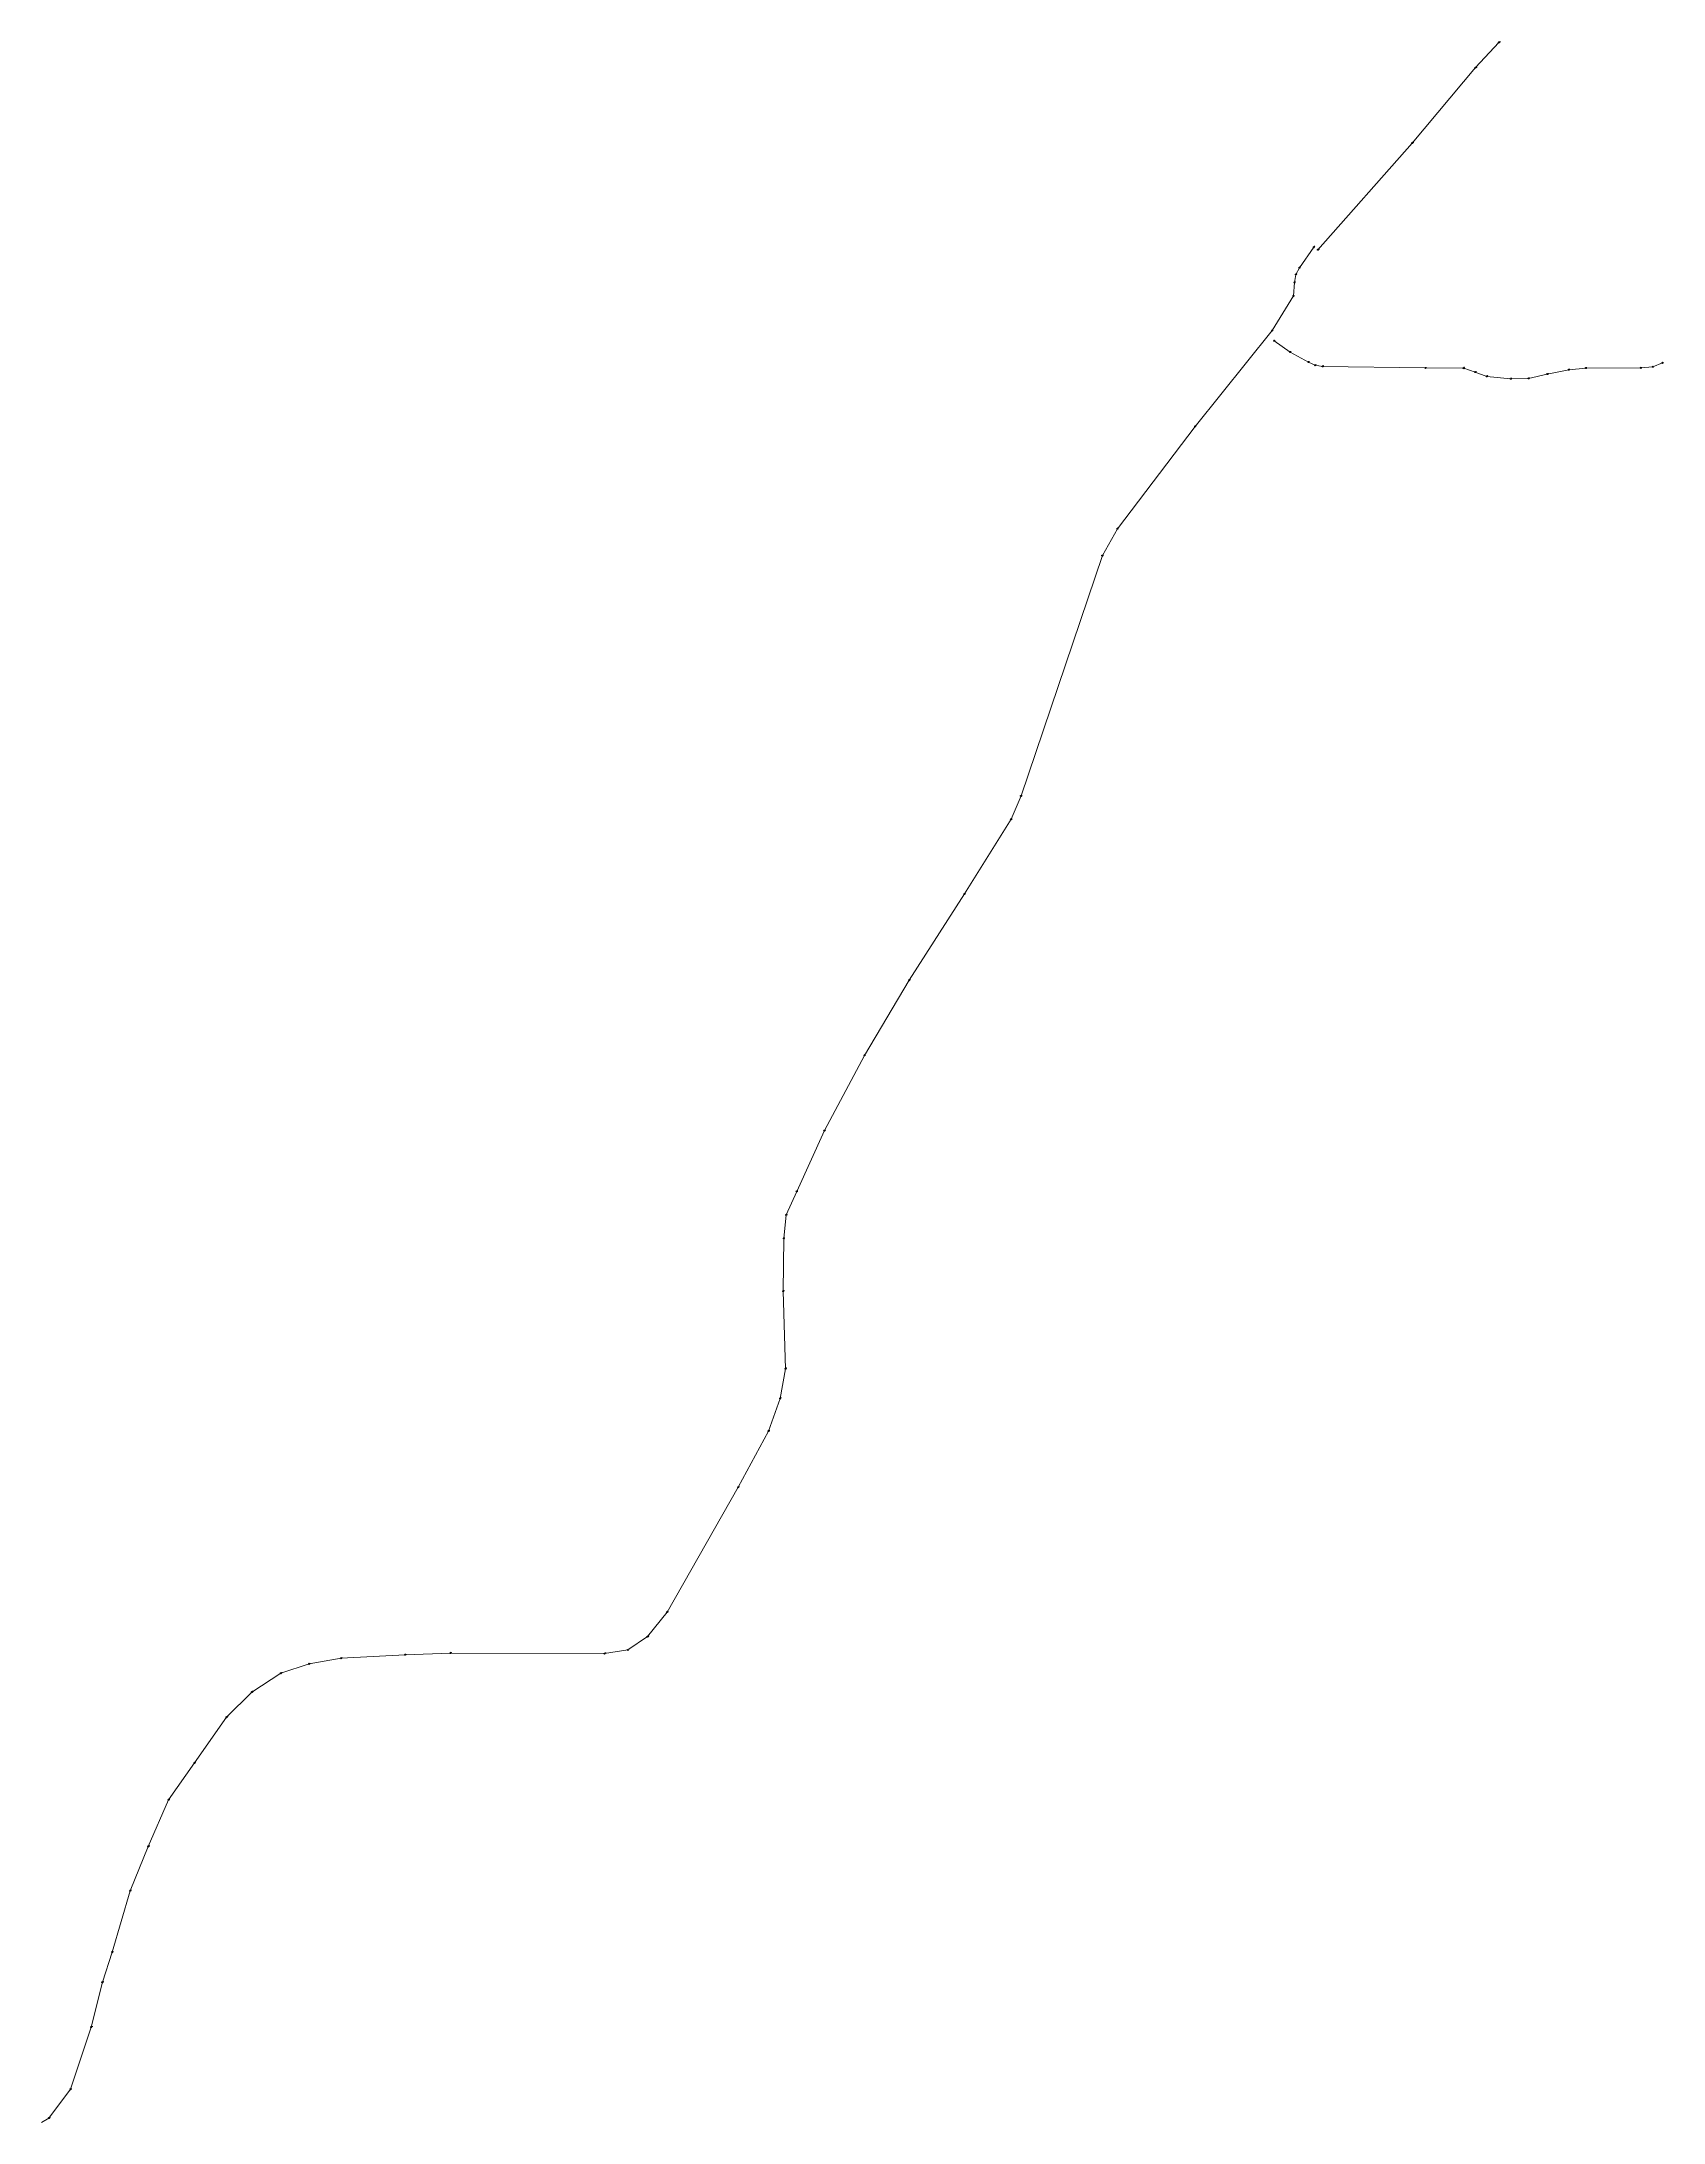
# Model space of a CAD drawing. Extents: x 1391521 to 1399260, y 355611 to 361035.
# Drawn here: x 1392350 to 1393536, y 355919 to 357441 of the extents above; entities that cross this region are included whole.
import ezdxf

# ---------------------------------------------------------------- set-up
doc = ezdxf.new("R2010")
doc.units = 0
doc.header["$PDMODE"] = 33
doc.header["$PDSIZE"] = 0.75
doc.layers.add('15 - историческая планировочная структура', color=7, linetype='Continuous')
doc.styles.get("Standard").update_dxf_attribs({"font": 'simplex.shx'})

msp = doc.modelspace()

# ---------------------------------------------------------------- linework, layer by layer
at = {"layer": '15 - историческая планировочная структура', "color": 7, "lineweight": 20}
for points in [[(1393283.6, 357288.7), (1393352.7, 357366.7), (1393399, 357421.9), (1393416.1, 357440.4)], [(1393280.7, 357290.6), (1393270.1, 357275.6), (1393267.5, 357270.7), (1393266.5, 357264.8), (1393265.8, 357255), (1393250.1, 357229.6), (1393193.9, 357159.5), (1393136.9, 357084.7), (1393125.9, 357065), (1393066.4, 356889.2), (1393059.1, 356872.1), (1393025.1, 356817.5), (1392984.5, 356754.4), (1392951.8, 356699.4), (1392922.6, 356644.4), (1392902.3, 356600), (1392894.6, 356582.7), (1392892.9, 356565.6), (1392892.4, 356526.9), (1392894.1, 356470.2), (1392890.2, 356448.5), (1392881.7, 356424.6), (1392859.5, 356383.6), (1392807.4, 356292.3), (1392793.2, 356274.3), (1392778.8, 356264.6), (1392761.7, 356261.9), (1392648.9, 356262.3), (1392615.7, 356261), (1392568.9, 356258.5), (1392545.5, 356254.4), (1392524.8, 356247.5), (1392503.6, 356233.7), (1392485.1, 356215.4), (1392461.6, 356181.9), (1392442.6, 356155), (1392427.7, 356120.8), (1392414.5, 356088.4), (1392401.3, 356043.5), (1392394.2, 356021.5), (1392386.1, 355988.7), (1392370.9, 355943.2), (1392355.1, 355922.1), (1392349.7, 355919)], [(1393251.6, 357222.1), (1393263.3, 357213.9), (1393276.8, 357206.5), (1393281.7, 357204.2), (1393287.1, 357203.4), (1393362.4, 357202.3), (1393390.3, 357202.1), (1393398.8, 357199.2), (1393407.2, 357196.1), (1393424.8, 357194.4), (1393437.8, 357194.6), (1393451.5, 357197.8), (1393467.2, 357200.9), (1393479.7, 357202.2), (1393519.9, 357202.3), (1393528.7, 357203.1), (1393535.8, 357206)]]:
    msp.add_lwpolyline(points, dxfattribs=at)
at = {"layer": '15 - историческая планировочная структура'}
for p in [(1393416.1, 357440.4), (1393399, 357421.9), (1393352.7, 357366.7), (1393280.7, 357290.6), (1393283.6, 357288.7), (1393266.5, 357264.8), (1393267.5, 357270.7), (1393270.1, 357275.6), (1393265.8, 357255), (1393250.1, 357229.6), (1393251.6, 357222.1), (1393263.3, 357213.9), (1393276.8, 357206.5), (1393281.7, 357204.2), (1393287.1, 357203.4), (1393362.4, 357202.3), (1393390.3, 357202.1), (1393467.2, 357200.9), (1393479.7, 357202.2), (1393519.9, 357202.3), (1393528.7, 357203.1), (1393535.8, 357206), (1393398.8, 357199.2), (1393407.2, 357196.1), (1393424.8, 357194.4), (1393437.8, 357194.6), (1393451.5, 357197.8), (1393193.9, 357159.5), (1393136.9, 357084.7), (1393125.9, 357065), (1393066.4, 356889.2), (1393059.1, 356872.1), (1393025.1, 356817.5), (1392984.5, 356754.4), (1392951.8, 356699.4), (1392922.6, 356644.4), (1392902.3, 356600), (1392894.6, 356582.7), (1392892.9, 356565.6), (1392892.4, 356526.9), (1392894.1, 356470.2), (1392890.2, 356448.5), (1392881.7, 356424.6), (1392859.5, 356383.6), (1392807.4, 356292.3), (1392793.2, 356274.3), (1392568.9, 356258.5), (1392615.7, 356261), (1392648.9, 356262.3), (1392761.7, 356261.9), (1392778.8, 356264.6), (1392524.8, 356247.5), (1392545.5, 356254.4), (1392503.6, 356233.7), (1392485.1, 356215.4), (1392461.6, 356181.9), (1392442.6, 356155), (1392427.7, 356120.8), (1392414.5, 356088.4), (1392401.3, 356043.5), (1392394.2, 356021.5), (1392386.1, 355988.7), (1392370.9, 355943.2), (1392355.1, 355922.1)]:
    msp.add_point(p, dxfattribs=at)

# ---------------------------------------------------------------- texts
at = {"layer": '15 - историческая планировочная структура', "color": 7}
for s, p in [('226', (1393416.2, 357440.6)), ('225', (1393399.2, 357422.1)), ('224', (1393352.8, 357367)), ('77', (1393280.9, 357290.9)), ('223', (1393283.8, 357289)), ('80', (1393266.6, 357265.1)), ('79', (1393267.7, 357270.9)), ('78', (1393270.2, 357275.9)), ('81', (1393265.9, 357255.3)), ('82', (1393250.2, 357229.9)), ('9', (1393251.8, 357222.3)), ('10', (1393263.4, 357214.2)), ('11', (1393276.9, 357206.8)), ('12', (1393281.8, 357204.5)), ('13', (1393287.2, 357203.7)), ('14', (1393362.5, 357202.5)), ('15', (1393390.4, 357202.4)), ('21', (1393467.3, 357201.2)), ('22', (1393479.8, 357202.5)), ('23', (1393520, 357202.6)), ('24', (1393528.8, 357203.3)), ('25', (1393535.9, 357206.2)), ('16', (1393399, 357199.5)), ('17', (1393407.4, 357196.4)), ('18', (1393424.9, 357194.6)), ('19', (1393438, 357194.8)), ('20', (1393451.7, 357198.1)), ('83', (1393194, 357159.8)), ('84', (1393137, 357084.9)), ('85', (1393126.1, 357065.2)), ('86', (1393066.5, 356889.5)), ('87', (1393059.2, 356872.4)), ('88', (1393025.2, 356817.8)), ('89', (1392984.7, 356754.7)), ('90', (1392951.9, 356699.7)), ('91', (1392922.7, 356644.7)), ('92', (1392902.4, 356600.2)), ('93', (1392894.7, 356583)), ('94', (1392893, 356565.9)), ('95', (1392892.5, 356527.2)), ('96', (1392894.3, 356470.5)), ('97', (1392890.4, 356448.8)), ('98', (1392881.8, 356424.9)), ('99', (1392859.6, 356383.8)), ('100', (1392807.5, 356292.6)), ('101', (1392793.3, 356274.6)), ('106', (1392569, 356258.7)), ('105', (1392615.8, 356261.2)), ('104', (1392649, 356262.6)), ('103', (1392761.8, 356262.2)), ('102', (1392779, 356264.9)), ('108', (1392525, 356247.7)), ('107', (1392545.6, 356254.7)), ('109', (1392503.8, 356234)), ('110', (1392485.2, 356215.6)), ('111', (1392461.7, 356182.2)), ('112', (1392442.7, 356155.2)), ('113', (1392427.9, 356121.1)), ('114', (1392414.6, 356088.7)), ('115', (1392401.4, 356043.8)), ('116', (1392394.3, 356021.8)), ('117', (1392386.3, 355989)), ('118', (1392371, 355943.5)), ('119', (1392355.2, 355922.3))]:
    msp.add_text(s, height=0.311, dxfattribs=at).set_placement(p)

doc.saveas('drawing.dxf')
